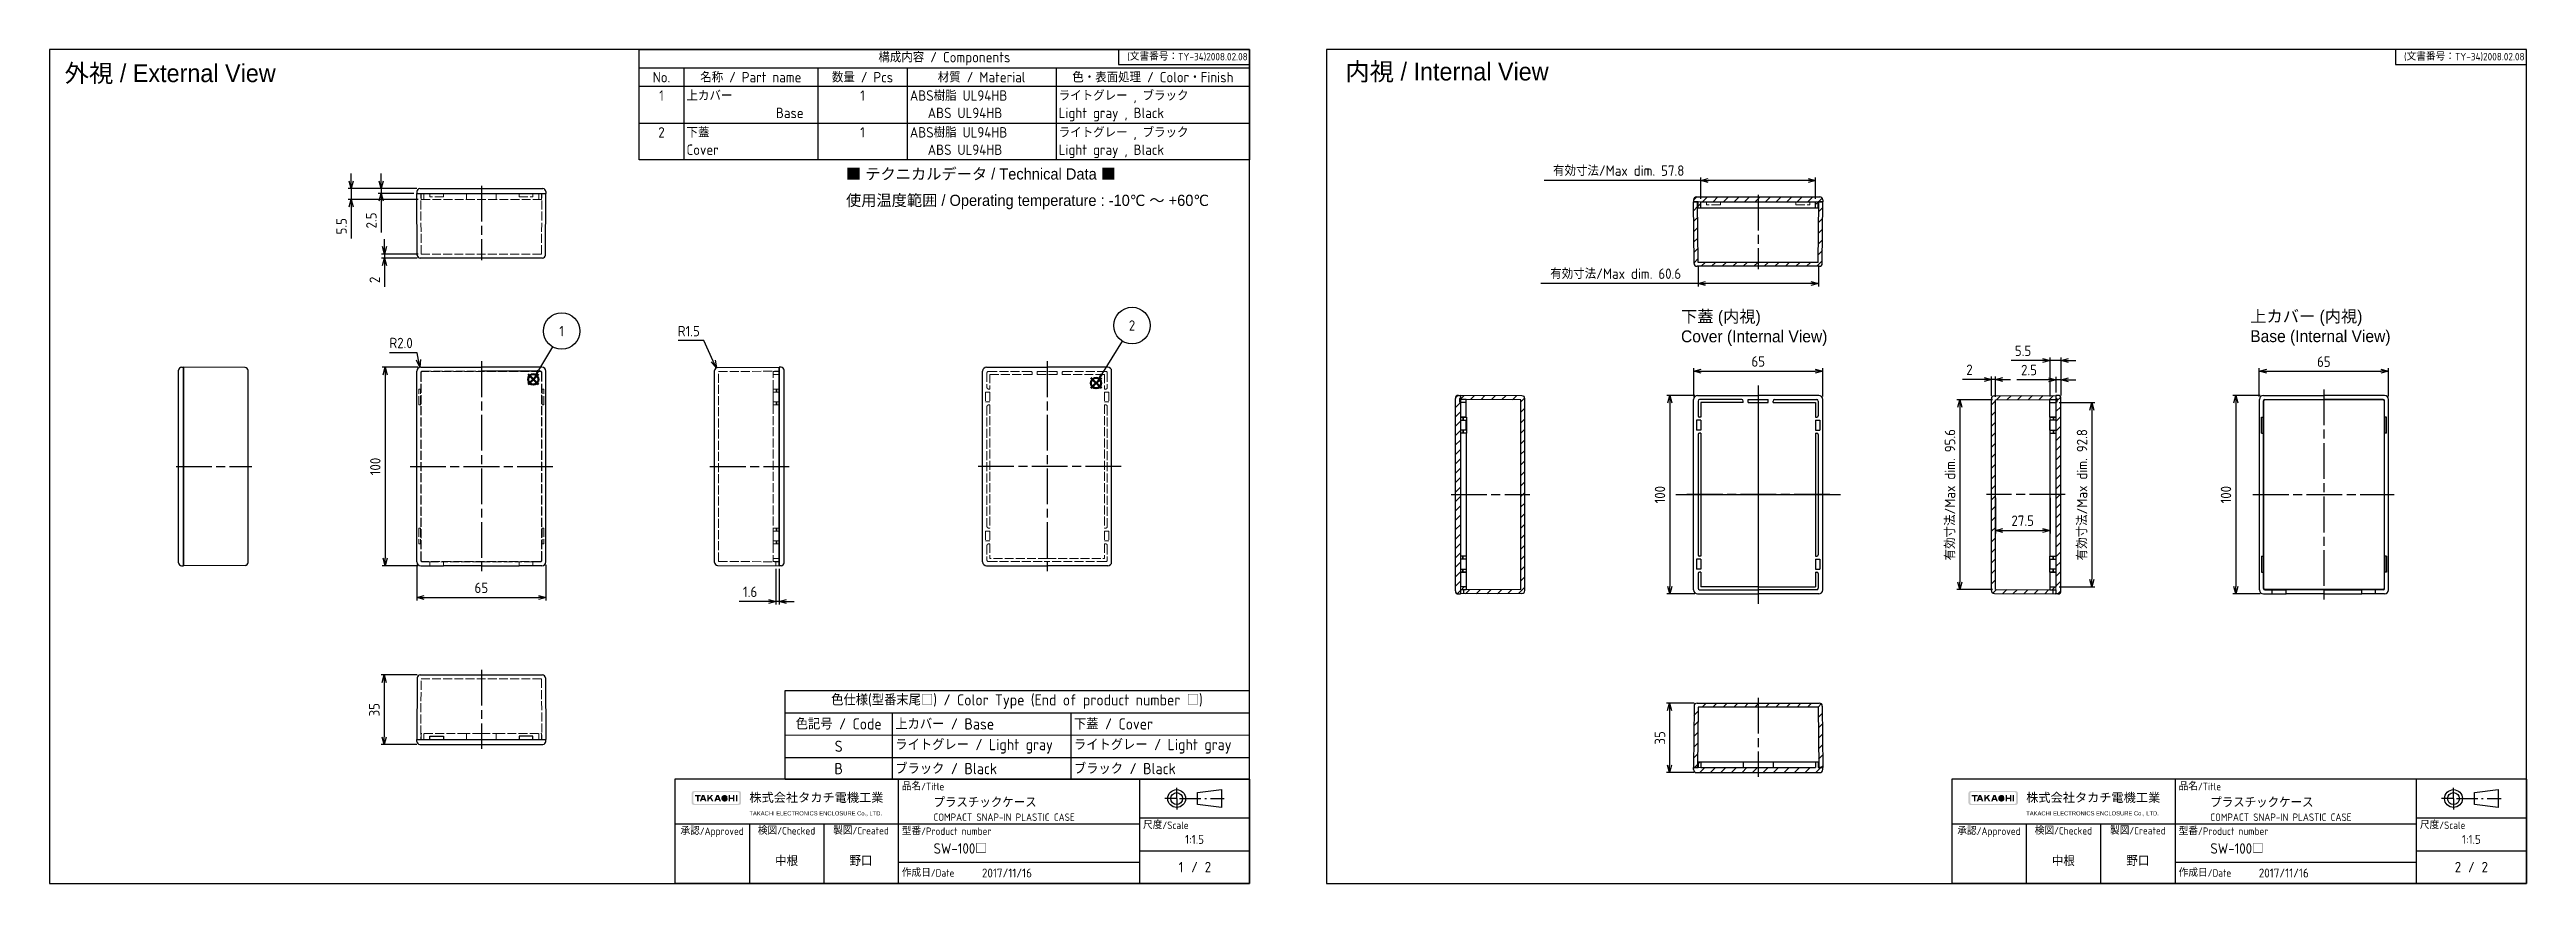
# Model space of a CAD drawing. Header units: millimetres. Extents: x 0 to 1248, y 0 to 420.
import ezdxf
from ezdxf.enums import TextEntityAlignment as Align

# ---------------------------------------------------------------- set-up
doc = ezdxf.new("R2010")
doc.units = ezdxf.units.MM
doc.header["$LTSCALE"] = 1.5
for name, pattern in [('AM_ISO02W050x2', [3.75, 3, -0.75]), ('AM_ISO08W050', [18, 12, -1.5, 3, -1.5]), ('gen7a', [6.875, 4.75, -0.875, 0.375, -0.875])]:
    doc.linetypes.add(name, pattern=pattern)
doc.layers.add('7A', color=4, linetype='gen7a')
doc.layers.add('RAHM2', color=1, linetype='Continuous')
doc.layers.add('AM_12', color=7, linetype='Continuous', lineweight=50, plot=False)
for name, color, linetype, lineweight in [('AM_5', 3, 'Continuous', 25), ('AM_7', 4, 'AM_ISO08W050', 25), ('AM_8', 1, 'Continuous', 25), ('Symbol (ISO)', 7, 'Continuous', 18), ('上ｶﾊﾞｰ', 7, 'Continuous', 25), ('上ｶﾊﾞｰ0', 7, 'AM_ISO02W050x2', 13), ('下蓋', 2, 'Continuous', 25), ('下蓋0', 2, 'AM_ISO02W050x2', 13), ('ﾎﾞﾃﾞｨｰ', 2, 'Continuous', 25)]:
    doc.layers.add(name, color=color, linetype=linetype, lineweight=lineweight)
doc.styles.add('ACISOTS', font='isocp.shx', dxfattribs={"height": 1, "bigfont": 'extfont.shx'})
doc.styles.add('Note Text (TK)', font='')
doc.styles.get("Standard").update_dxf_attribs({"font": 'ISOCP.SHX', "bigfont": 'EXTFONT.SHX'})
doc.styles.add('takachi1', font='', dxfattribs={"height": 2.5})
doc.styles.get('Note Text (TK)').set_extended_font_data('MS PGothic')
doc.styles.get('takachi1').set_extended_font_data('MS PGothic')
doc.dimstyles.new('AM_ISO$0', dxfattribs={"dimtxt": 3.5, "dimasz": 2.5, "dimexe": 1, "dimexo": 1, "dimgap": 1.5, "dimtad": 1, "dimdsep": 46, "dimtxsty": 'Standard', "dimblk": 'OPEN30', "dimcen": 0, "dimclrd": 3, "dimclre": 3, "dimclrt": 2, "dimadec": 0, "dimazin": 2, "dimtp": 0.1, "dimtm": 0.1, "dimtfac": 0.71, "dimtmove": 0, "dimatfit": 3, "dimldrblk": 'OPEN30', "dimfxl": 0, "dimlwd": -1, "dimlwe": -1, "dimarcsym": 0})
doc.dimstyles.new('AM_ISO$3', dxfattribs={"dimtxt": 3.5, "dimasz": 2.5, "dimexe": 1, "dimexo": 1, "dimgap": 1.5, "dimtad": 1, "dimtoh": 1, "dimdsep": 46, "dimtxsty": 'Standard', "dimblk": 'OPEN30', "dimcen": 0, "dimclrd": 3, "dimclre": 3, "dimclrt": 2, "dimadec": 0, "dimazin": 2, "dimtp": 0.1, "dimtm": 0.1, "dimtfac": 0.71, "dimtofl": 0, "dimtmove": 0, "dimatfit": 0, "dimldrblk": 'OPEN30', "dimfxl": 0, "dimlwd": -1, "dimlwe": -1, "dimarcsym": 0})
pattern_1 = [(45, (-55.5188, 446.9106), (-2.65165, 2.65165), [])]
pattern_2 = [(45, (-55.5188, 420.5706), (-2.65165, 2.65165), [])]
pattern_3 = [(45, (0, 0), (-2.65165, 2.65165), [])]

msp = doc.modelspace()

# ---------------------------------------------------------------- texts
at = {"char_height": 9, "attachment_point": 1, "style": 'takachi1'}
for s, width, insert in [('外視 / External View', 119.23339, (7.58, 412.594)), ('内視 / Internal View', 118.43831, (652.684, 413.427))]:
    msp.add_mtext_dynamic_manual_height_columns(s, width=width, gutter_width=12.5, heights=[0], dxfattribs=dict(at, insert=insert))
at = {"color": 2, "insert": (450.75, 415.369), "char_height": 5.25, "attachment_point": 5, "style": 'ACISOTS'}
msp.add_mtext('構成内容 / Components', dxfattribs=at)
at = {"color": 2, "char_height": 5.25, "style": 'ACISOTS'}
for s, insert, width, attachment_point in [('No.', (308.25, 408.713), 19.8, 2), ('1', (308.25, 399.45), 19.8, 2), ('上カバー                             Base', (320.85, 399.45), 64.8, 1), ('名称 / Part name', (353.25, 408.713), 64.8, 2), ('数量 / Pcs', (409.5, 408.713), 42.3, 2), ('1', (409.5, 399.45), 42.3, 2), ('ABS樹脂 UL94HB           ABS UL94HB', (433.35, 399.45), 72.3, 1), ('材質 / Material', (469.5, 408.713), 72.3, 2), ('ライトグレー , ブラック          Light gray , Black', (508.35, 399.45), 94.8, 1), ('色・表面処理 / Color・Finish', (555.75, 408.713), 94.8, 2), ('2', (308.25, 380.925), 19.8, 2), ('下蓋\u3000\u3000\u3000\u3000\u3000\u3000\u3000\u3000\u3000Cover', (320.85, 380.925), 64.8, 1), ('1', (409.5, 380.925), 42.3, 2), ('ABS樹脂 UL94HB           ABS UL94HB', (433.35, 380.925), 72.3, 1), ('ライトグレー , ブラック          Light gray , Black', (508.35, 380.925), 94.8, 1)]:
    msp.add_mtext(s, dxfattribs=dict(at, insert=insert, width=width, attachment_point=attachment_point))
at = {"char_height": 6, "width": 84.70839, "attachment_point": 1, "style": 'takachi1'}
for s, insert in [('下蓋 (内視)\\PCover (Internal View)', (821.811, 288.554)), ('上カバー (内視)\\PBase (Internal View)', (1108.517, 288.649))]:
    msp.add_mtext(s, dxfattribs=dict(at, insert=insert))
at = {"layer": 'AM_5', "color": 7, "insert": (257.985, 278.204), "char_height": 5.25, "attachment_point": 5, "style": 'ACISOTS'}
msp.add_mtext('1', dxfattribs=at)
at = {"layer": 'Symbol (ISO)', "color": 7, "insert": (401.168, 349.856), "char_height": 5.625, "width": 197.40821, "attachment_point": 4, "line_spacing_factor": 1.418182, "style": 'Note Text (TK)'}
msp.add_mtext('■ テクニカルデータ / Technical Data ■\\P使用温度範囲 / Operating temperature : -10℃ ～ +60℃', dxfattribs=at)

# ---------------------------------------------------------------- blocks, each defined once
blk = doc.blocks.new('TK-A3')
for p, q in [((359, 280), (359, 275)), ((359, 275), (403, 275))]:
    blk.add_line(p, q)
blk.add_lwpolyline([(0, 0), (403, 0), (403, 280), (0, 280)], close=True)
at = {"insert": (402.36, 276.11), "char_height": 2.5, "width": 43.0784, "attachment_point": 9}
blk.add_mtext('(文書番号：TY-34)2008.02.08', dxfattribs=at)
blk = doc.blocks.new('A$C0FAF06CF')
at = {"layer": 'AM_8'}
h = blk.add_hatch(color=1, dxfattribs=at)
edge = h.paths.add_edge_path()
edge.add_line((-8.01, -2.41), (8.01, -2.41))
edge.add_arc((8.01, -1.77), 0.638, 270, 360)
edge.add_line((8.65, -1.77), (8.65, 1.77))
edge.add_arc((8.01, 1.77), 0.638, 0, 90)
edge.add_line((8.01, 2.41), (-8.01, 2.41))
edge.add_arc((-8.01, 1.77), 0.638, 90, 180)
edge.add_line((-8.65, 1.77), (-8.65, -1.77))
edge.add_arc((-8.01, -1.77), 0.638, 180, 270)
edge = h.paths.add_edge_path(flags=16)
edge.add_line((-7.47, 2.09), (7.47, 2.09))
edge.add_arc((7.47, 1.55), 0.542, 0, 90, ccw=False)
edge.add_line((8.01, 1.55), (8.01, -1.55))
edge.add_arc((7.47, -1.55), 0.542, 270, 360, ccw=False)
edge.add_line((7.47, -2.09), (-7.47, -2.09))
edge.add_arc((-7.47, -1.55), 0.542, 180, 270, ccw=False)
edge.add_line((-8.01, -1.55), (-8.01, 1.55))
edge.add_arc((-7.47, 1.55), 0.542, 90, 180, ccw=False)
for points in [[(-5.45, 0.59), (-5.45, 1.04), (-7.53, 1.04), (-7.53, 0.59), (-6.76, 0.59), (-6.76, -1.22), (-6.23, -1.22), (-6.23, 0.59)], [(-3.15, 1.04), (-3.15, -1.22), (-2.67, -1.22), (-2.67, -0.62), (-2.19, -0.1), (-1.52, -1.22), (-0.96, -1.22), (-1.85, 0.27), (-1.14, 1.04), (-1.79, 1.04), (-2.67, 0.09), (-2.67, 1.04)], [(4.3, 1.04), (4.3, -1.22), (4.78, -1.22), (4.78, -0.32), (5.83, -0.32), (5.83, -1.22), (6.3, -1.22), (6.3, 1.04), (5.83, 1.04), (5.83, 0.13), (4.78, 0.13), (4.78, 1.04)], [(7.28, -1.22), (7.28, 1.04), (6.81, 1.04), (6.81, -1.22)]]:
    blk.add_hatch(color=1, dxfattribs=at).paths.add_polyline_path(points)
h = blk.add_hatch(color=1, dxfattribs=at)
h.paths.add_polyline_path([(-5.26, -1.22), (-5.08, -0.73), (-4.16, -0.73), (-3.98, -1.22), (-3.42, -1.22), (-4.25, 1.04), (-4.99, 1.04), (-5.82, -1.22)])
h.paths.add_polyline_path([(-4.33, -0.27), (-4.91, -0.27), (-4.62, 0.52)], flags=16)
h = blk.add_hatch(color=1, dxfattribs=at)
h.paths.add_polyline_path([(-0.2, -1.22), (-0.02, -0.73), (0.91, -0.73), (1.09, -1.22), (1.65, -1.22), (0.82, 1.04), (0.07, 1.04), (-0.76, -1.22)])
h.paths.add_polyline_path([(0.74, -0.27), (0.16, -0.27), (0.45, 0.52)], flags=16)
h = blk.add_hatch(color=1, dxfattribs=at)
edge = h.paths.add_edge_path()
edge.add_ellipse((2.88, -0.09), major_axis=(0, 0.727), ratio=0.867347, start_angle=304.65102, end_angle=609.41092)
edge.add_line((3.47, -0.35), (3.94, -0.55))
edge.add_arc((2.88, -0.09), 1.16, 38.55054, 336.58202, ccw=False)
edge.add_line((3.78, 0.63), (3.4, 0.32))
blk = doc.blocks.new('TK-仕様書(和英併記)NEW')
for p, q in [((0, 35), (-193, 35)), ((-193, 35), (-193, 0)), ((-118, 35), (-118, 0)), ((-37, 35), (-37, 0)), ((0, 35), (0, 0)), ((-17.5, 30.5), (-9.5, 31.5)), ((-17.5, 26.5), (-17.5, 30.5)), ((-9.5, 25.5), (-17.5, 26.5)), ((-9.5, 31.5), (-9.5, 25.5)), ((-193, 20), (-37, 20)), ((-168, 20), (-168, 0)), ((-143, 20), (-143, 0)), ((-37, 22), (0, 22)), ((-37, 11), (0, 11)), ((0, 0), (-193, 0)), ((-37, 7), (-118, 7))]:
    blk.add_line(p, q)
for radius in [3, 2]:
    blk.add_circle((-24.5, 28.5), radius)
at = {"layer": '7A'}
for p, q in [((-24.5, 28.5), (-28.5, 28.5)), ((-24.5, 28.5), (-24.5, 32.07)), ((-24.5, 28.5), (-24.5, 24.79)), ((-23.5, 28.5), (-8.5, 28.5))]:
    blk.add_line(p, q, dxfattribs=at)
at = {"xscale": 0.96, "yscale": 0.96, "zscale": 0.96}
blk.add_blockref('A$C0FAF06CF', (-179.07, 28.69), dxfattribs=at)
at = {"attachment_point": 4}
for s, insert, char_height, width in [('{\\fMS Gothic|b0|i0|c128|p49;株式会社タカチ電機工業}', (-167.99, 28.69), 3, 42.8816), ('{\\fArial|b0|i0|c128|p34;TAKACHI ELECTRONICS ENCLOSURE Co., LTD.}', (-167.99, 23.41), 1.4, 44.4483)]:
    blk.add_mtext(s, dxfattribs=dict(at, insert=insert, char_height=char_height, width=width))
for tag, height, p in [('品名', 3.5, (-106.16, 27.25)), ('TITLE', 2.5, (-106.16, 22.25)), ('型番', 3.5, (-106.14, 11.75))]:
    blk.add_attdef(tag, text='', height=height).set_placement(p, align=Align.MIDDLE_LEFT)
for tag, height, p in [('承認', 3.5, (-180.72, 7.73)), ('検図', 3.5, (-155.5, 7.73)), ('製図', 3.5, (-130.5, 7.73)), ('GEN-TITLE-SCA', 3, (-18.5, 14.79)), ('GEN-TITLE-DAT', 3, (-81.5, 3.5)), ('ページNO.', 3.5, (-23, 5.5)), ('総ページ数', 3.5, (-14, 5.5))]:
    blk.add_attdef(tag, text='', height=height).set_placement(p, align=Align.MIDDLE)
at = {"layer": 'RAHM2', "char_height": 2.5}
for s, insert, width, attachment_point in [('品名/Title', (-116.8, 33.8), 90, 1), ('承認/Approved', (-180.5, 18.8), 22.2154, 2), ('検図/Checked', (-155.5, 18.93), 19.8527, 2), ('製図/Created', (-130.5, 18.96), 19.4456, 2), ('型番/Product number', (-116.8, 18.8), 90, 1), ('尺度/Scale', (-35.8, 20.8), 20, 1), ('作成日/Date', (-116.8, 3.5), 17.8487, 4)]:
    blk.add_mtext(s, dxfattribs=dict(at, insert=insert, width=width, attachment_point=attachment_point))
at = {"layer": 'RAHM2', "color": 0, "insert": (-18.5, 5.5), "char_height": 3.5, "width": 4.4699, "attachment_point": 5}
blk.add_mtext('/', dxfattribs=at)
blk = doc.blocks.new('*S19')
at = {"layer": 'AM_12', "color": 4}
for p, q in [((110, 256.1), (115.2, 261.4)), ((110, 261.4), (115.2, 256.1))]:
    blk.add_line(p, q, dxfattribs=at)
blk.add_circle((112.6, 258.7), 2.62, dxfattribs=at)
blk = doc.blocks.new('*S21')
at = {"layer": 'AM_12', "color": 4}
for p, q in [((334.2, 253.9), (339.5, 259.1)), ((334.2, 259.1), (339.5, 253.9))]:
    blk.add_line(p, q, dxfattribs=at)
blk.add_circle((336.8, 256.5), 2.62, dxfattribs=at)
blk = doc.blocks.new('*S22')
at = {"layer": 'AM_5', "color": 3}
blk.add_line((350, 277.7), (339.6, 260.9), dxfattribs=at)
blk.add_circle((354.9, 285.5), 9.19, dxfattribs=at)
at = {"layer": 'AM_5', "color": 3, "linetype": 'Continuous'}
blk.add_trace([(339, 261.3), (340.2, 260.6), (336.8, 256.5)], dxfattribs=at)
at = {"layer": 'AM_5', "color": 7, "insert": (354.9, 285.5), "char_height": 5.25, "attachment_point": 5, "style": 'ACISOTS'}
blk.add_mtext('2', dxfattribs=at)
blk = doc.blocks.new('色記号')
at = {"color": 7}
for p, q in [((-156, 0), (-156, 29.82)), ((-156, 29.82), (0, 29.82)), ((-156, 22.32), (0, 22.32))]:
    blk.add_line(p, q, dxfattribs=at)
for p, q in [((0, 0), (0, 29.82)), ((-156, 0), (0, 0))]:
    blk.add_line(p, q)
at = {"color": 1}
for p, q in [((-120, 22.32), (-120, 0)), ((-60, 22.32), (-60, 0)), ((-156, 14.81), (0, 14.91)), ((-156, 7.31), (0, 7.31))]:
    blk.add_line(p, q, dxfattribs=at)
at = {"layer": 'ﾎﾞﾃﾞｨｰ'}
blk.add_line((0, 0), (0, 0), dxfattribs=at)
at = {"color": 2, "style": 'ACISOTS'}
for s, insert, char_height, width, attachment_point in [('色仕様(型番末尾□) / Color Type (End of product number □) ', (-78.13, 26.07), 3.752, 156.2605, 5), ('色記号 / Code ', (-138, 18.56), 3.75, 34.9855, 5), ('上カバー / Base ', (-119, 18.56), 3.75, 40.9936, 4), ('下蓋 / Cover ', (-59, 18.56), 3.75, 33.1563, 4), ('S', (-138, 11.06), 3.75, 2.3569, 5), ('ライトグレー / Light gray', (-119, 11.06), 3.75, 60, 4), ('ライトグレー / Light gray', (-59, 11.06), 3.75, 60, 4), ('B', (-138, 3.56), 3.75, 2.0116, 5), ('ブラック / Black', (-119, 3.56), 3.75, 63.5194, 4), ('ブラック / Black', (-59, 3.56), 3.75, 63.5194, 4)]:
    blk.add_mtext(s, dxfattribs=dict(at, insert=insert, char_height=char_height, width=width, attachment_point=attachment_point))
blk = doc.blocks.new('_Open30')
at = {"color": 0, "linetype": 'ByBlock', "lineweight": -2}
for p, q in [((-1, 0.27), (0, 0)), ((0, 0), (-1, -0.27)), ((0, 0), (-1, 0))]:
    blk.add_line(p, q, dxfattribs=at)
blk = doc.blocks.new('*D68')
at = {"layer": 'AM_5', "color": 3, "transparency": 16777216}
for p, q in [((185.5, 260), (167.5, 260)), ((169, 256.3), (169, 163.8)), ((185.5, 160), (167.5, 160))]:
    blk.add_line(p, q, dxfattribs=at)
at = {"layer": 'Defpoints', "color": 0, "transparency": 16777216}
for p in [(187, 260), (169, 160), (187, 160)]:
    blk.add_point(p, dxfattribs=at)
at = {"layer": 'AM_5', "color": 3, "transparency": 16777216, "xscale": 3.75, "yscale": 3.75, "zscale": 3.75}
for p, rotation in [((169, 260), 90), ((169, 160), 270)]:
    blk.add_blockref('_Open30', p, dxfattribs=dict(at, rotation=rotation))
at = {"layer": 'AM_5', "color": 2, "transparency": 16777216, "insert": (164.1, 210), "char_height": 5.25, "attachment_point": 5, "rotation": 90}
blk.add_mtext('100', dxfattribs=at)
blk = doc.blocks.new('*D69')
at = {"layer": 'AM_5', "color": 3, "transparency": 16777216}
for p, q in [((185, 160.5), (185, 142.5)), ((250, 160.5), (250, 142.5)), ((188.8, 144), (246.3, 144))]:
    blk.add_line(p, q, dxfattribs=at)
at = {"layer": 'Defpoints', "color": 0, "transparency": 16777216}
for p in [(185, 162), (250, 162), (250, 144)]:
    blk.add_point(p, dxfattribs=at)
at = {"layer": 'AM_5', "color": 3, "transparency": 16777216, "xscale": 3.75, "yscale": 3.75, "zscale": 3.75, "rotation": 180}
blk.add_blockref('_Open30', (185, 144), dxfattribs=at)
at = {"layer": 'AM_5', "color": 3, "transparency": 16777216, "xscale": 3.75, "yscale": 3.75, "zscale": 3.75}
blk.add_blockref('_Open30', (250, 144), dxfattribs=at)
at = {"layer": 'AM_5', "color": 2, "transparency": 16777216, "insert": (217.5, 148.9), "char_height": 5.25, "attachment_point": 5}
blk.add_mtext('65', dxfattribs=at)
blk = doc.blocks.new('*D70')
at = {"layer": 'AM_5', "color": 3, "transparency": 16777216}
for p, q in [((185.2, 105), (167, 105)), ((168.5, 101.3), (168.5, 73.8)), ((185, 70), (167, 70))]:
    blk.add_line(p, q, dxfattribs=at)
at = {"layer": 'Defpoints', "color": 0, "transparency": 16777216}
for p in [(186.7, 105), (168.5, 70), (186.5, 70)]:
    blk.add_point(p, dxfattribs=at)
at = {"layer": 'AM_5', "color": 3, "transparency": 16777216, "xscale": 3.75, "yscale": 3.75, "zscale": 3.75}
for p, rotation in [((168.5, 105), 90), ((168.5, 70), 270)]:
    blk.add_blockref('_Open30', p, dxfattribs=dict(at, rotation=rotation))
at = {"layer": 'AM_5', "color": 2, "transparency": 16777216, "insert": (163.6, 87.5), "char_height": 5.25, "attachment_point": 5, "rotation": 90}
blk.add_mtext('35', dxfattribs=at)
blk = doc.blocks.new('*D71')
at = {"layer": 'AM_5', "color": 3, "transparency": 16777216}
for p, q in [((365.9, 158.5), (365.9, 140.5)), ((367.5, 158.5), (367.5, 140.5)), ((362.2, 142), (347.3, 142)), ((367.5, 142), (365.9, 142)), ((371.3, 142), (375, 142))]:
    blk.add_line(p, q, dxfattribs=at)
at = {"layer": 'Defpoints', "color": 0, "transparency": 16777216}
for p in [(365.9, 160), (367.5, 160), (365.9, 142)]:
    blk.add_point(p, dxfattribs=at)
at = {"layer": 'AM_5', "color": 3, "transparency": 16777216, "xscale": 3.75, "yscale": 3.75, "zscale": 3.75}
blk.add_blockref('_Open30', (365.9, 142), dxfattribs=at)
at = {"layer": 'AM_5', "color": 3, "transparency": 16777216, "xscale": 3.75, "yscale": 3.75, "zscale": 3.75, "rotation": 180}
blk.add_blockref('_Open30', (367.5, 142), dxfattribs=at)
at = {"layer": 'AM_5', "color": 2, "transparency": 16777216, "insert": (352.9, 146.9), "char_height": 5.25, "attachment_point": 5}
blk.add_mtext('1.6', dxfattribs=at)
blk = doc.blocks.new('*D72')
at = {"layer": 'AM_5', "color": 3, "transparency": 16777216}
for p, q in [((185, 350), (165.5, 350)), ((167, 353.7), (167, 357.5)), ((167, 350), (167, 347.5)), ((183.5, 347.5), (165.5, 347.5)), ((167, 343.7), (167, 327.8))]:
    blk.add_line(p, q, dxfattribs=at)
at = {"layer": 'Defpoints', "color": 0, "transparency": 16777216}
for p in [(186.5, 350), (167, 347.5), (185, 347.5)]:
    blk.add_point(p, dxfattribs=at)
at = {"layer": 'AM_5', "color": 3, "transparency": 16777216, "xscale": 3.75, "yscale": 3.75, "zscale": 3.75}
for p, rotation in [((167, 350), 270), ((167, 347.5), 90)]:
    blk.add_blockref('_Open30', p, dxfattribs=dict(at, rotation=rotation))
at = {"layer": 'AM_5', "color": 2, "transparency": 16777216, "insert": (162.1, 333.9), "char_height": 5.25, "attachment_point": 5, "rotation": 90}
blk.add_mtext('2.5', dxfattribs=at)
blk = doc.blocks.new('*D73')
at = {"layer": 'AM_5', "color": 3, "transparency": 16777216}
for p, q in [((185, 350), (150.5, 350)), ((152, 353.7), (152, 357.5)), ((152, 350), (152, 344.5)), ((185.7, 344.5), (150.5, 344.5)), ((152, 340.7), (152, 324.9))]:
    blk.add_line(p, q, dxfattribs=at)
at = {"layer": 'Defpoints', "color": 0, "transparency": 16777216}
for p in [(186.5, 350), (152, 344.5), (187.2, 344.5)]:
    blk.add_point(p, dxfattribs=at)
at = {"layer": 'AM_5', "color": 3, "transparency": 16777216, "xscale": 3.75, "yscale": 3.75, "zscale": 3.75}
for p, rotation in [((152, 350), 270), ((152, 344.5), 90)]:
    blk.add_blockref('_Open30', p, dxfattribs=dict(at, rotation=rotation))
at = {"layer": 'AM_5', "color": 2, "transparency": 16777216, "insert": (147.1, 331), "char_height": 5.25, "attachment_point": 5, "rotation": 90}
blk.add_mtext('5.5', dxfattribs=at)
blk = doc.blocks.new('*D75')
at = {"layer": 'AM_5', "color": 3, "transparency": 16777216}
for p, q in [((168.7, 320.7), (168.7, 324.5)), ((185.7, 317), (167.2, 317)), ((185.2, 315), (167.2, 315)), ((168.7, 317), (168.7, 315)), ((168.7, 311.2), (168.7, 300.5))]:
    blk.add_line(p, q, dxfattribs=at)
at = {"layer": 'Defpoints', "color": 0, "transparency": 16777216}
for p in [(168.7, 315), (186.7, 315), (187.2, 317)]:
    blk.add_point(p, dxfattribs=at)
at = {"layer": 'AM_5', "color": 3, "transparency": 16777216, "xscale": 3.75, "yscale": 3.75, "zscale": 3.75}
for p, rotation in [((168.7, 317), 270), ((168.7, 315), 90)]:
    blk.add_blockref('_Open30', p, dxfattribs=dict(at, rotation=rotation))
at = {"layer": 'AM_5', "color": 2, "transparency": 16777216, "insert": (163.8, 304), "char_height": 5.25, "attachment_point": 5, "rotation": 90}
blk.add_mtext('2', dxfattribs=at)
blk = doc.blocks.new('*D76')
at = {"layer": 'AM_5', "color": 3, "transparency": 16777216}
for p, q in [((828.2, 245.3), (828.2, 259.5)), ((831.9, 258), (889.4, 258)), ((893.2, 245.3), (893.2, 259.5))]:
    blk.add_line(p, q, dxfattribs=at)
at = {"layer": 'Defpoints', "color": 0, "transparency": 16777216}
for p in [(893.2, 258), (828.2, 243.8), (893.2, 243.8)]:
    blk.add_point(p, dxfattribs=at)
at = {"layer": 'AM_5', "color": 3, "transparency": 16777216, "xscale": 3.75, "yscale": 3.75, "zscale": 3.75, "rotation": 180}
blk.add_blockref('_Open30', (828.2, 258), dxfattribs=at)
at = {"layer": 'AM_5', "color": 3, "transparency": 16777216, "xscale": 3.75, "yscale": 3.75, "zscale": 3.75}
blk.add_blockref('_Open30', (893.2, 258), dxfattribs=at)
at = {"layer": 'AM_5', "color": 2, "transparency": 16777216, "insert": (860.7, 262.9), "char_height": 5.25, "attachment_point": 5}
blk.add_mtext('65', dxfattribs=at)
blk = doc.blocks.new('*D77')
at = {"layer": 'AM_5', "color": 3, "transparency": 16777216}
for p, q in [((828.7, 245.8), (814.6, 245.8)), ((816.1, 242.1), (816.1, 149.6)), ((828.7, 145.8), (814.6, 145.8))]:
    blk.add_line(p, q, dxfattribs=at)
at = {"layer": 'Defpoints', "color": 0, "transparency": 16777216}
for p in [(830.2, 245.8), (816.1, 145.8), (830.2, 145.8)]:
    blk.add_point(p, dxfattribs=at)
at = {"layer": 'AM_5', "color": 3, "transparency": 16777216, "xscale": 3.75, "yscale": 3.75, "zscale": 3.75}
for p, rotation in [((816.1, 245.8), 90), ((816.1, 145.8), 270)]:
    blk.add_blockref('_Open30', p, dxfattribs=dict(at, rotation=rotation))
at = {"layer": 'AM_5', "color": 2, "transparency": 16777216, "insert": (811.2, 195.8), "char_height": 5.25, "attachment_point": 5, "rotation": 90}
blk.add_mtext('100', dxfattribs=at)
blk = doc.blocks.new('*D78')
at = {"layer": 'AM_5', "color": 3, "transparency": 16777216}
for p, q in [((828.4, 90.8), (814.5, 90.8)), ((816, 87.1), (816, 59.6)), ((828.2, 55.8), (814.5, 55.8))]:
    blk.add_line(p, q, dxfattribs=at)
at = {"layer": 'Defpoints', "color": 0, "transparency": 16777216}
for p in [(829.9, 90.8), (816, 55.8), (829.7, 55.8)]:
    blk.add_point(p, dxfattribs=at)
at = {"layer": 'AM_5', "color": 3, "transparency": 16777216, "xscale": 3.75, "yscale": 3.75, "zscale": 3.75}
for p, rotation in [((816, 90.8), 90), ((816, 55.8), 270)]:
    blk.add_blockref('_Open30', p, dxfattribs=dict(at, rotation=rotation))
at = {"layer": 'AM_5', "color": 2, "transparency": 16777216, "insert": (811.2, 73.3), "char_height": 5.25, "attachment_point": 5, "rotation": 90}
blk.add_mtext('35', dxfattribs=at)
blk = doc.blocks.new('*D79')
at = {"layer": 'AM_5', "color": 3, "transparency": 16777216}
for p, q in [((1113.1, 245.3), (1113.1, 259.5)), ((1116.9, 258), (1174.4, 258)), ((1178.1, 245.3), (1178.1, 259.5))]:
    blk.add_line(p, q, dxfattribs=at)
at = {"layer": 'Defpoints', "color": 0, "transparency": 16777216}
for p in [(1178.1, 258), (1113.1, 243.8), (1178.1, 243.8)]:
    blk.add_point(p, dxfattribs=at)
at = {"layer": 'AM_5', "color": 3, "transparency": 16777216, "xscale": 3.75, "yscale": 3.75, "zscale": 3.75, "rotation": 180}
blk.add_blockref('_Open30', (1113.1, 258), dxfattribs=at)
at = {"layer": 'AM_5', "color": 3, "transparency": 16777216, "xscale": 3.75, "yscale": 3.75, "zscale": 3.75}
blk.add_blockref('_Open30', (1178.1, 258), dxfattribs=at)
at = {"layer": 'AM_5', "color": 2, "transparency": 16777216, "insert": (1145.6, 262.8), "char_height": 5.25, "attachment_point": 5}
blk.add_mtext('65', dxfattribs=at)
blk = doc.blocks.new('*D80')
at = {"layer": 'AM_5', "color": 3, "transparency": 16777216}
for p, q in [((1113.6, 245.8), (1099.7, 245.8)), ((1101.2, 242.1), (1101.2, 149.6)), ((1113.6, 145.8), (1099.7, 145.8))]:
    blk.add_line(p, q, dxfattribs=at)
at = {"layer": 'Defpoints', "color": 0, "transparency": 16777216}
for p in [(1115.1, 245.8), (1101.2, 145.8), (1115.1, 145.8)]:
    blk.add_point(p, dxfattribs=at)
at = {"layer": 'AM_5', "color": 3, "transparency": 16777216, "xscale": 3.75, "yscale": 3.75, "zscale": 3.75}
for p, rotation in [((1101.2, 245.8), 90), ((1101.2, 145.8), 270)]:
    blk.add_blockref('_Open30', p, dxfattribs=dict(at, rotation=rotation))
at = {"layer": 'AM_5', "color": 2, "transparency": 16777216, "insert": (1096.3, 195.8), "char_height": 5.25, "attachment_point": 5, "rotation": 90}
blk.add_mtext('100', dxfattribs=at)
blk = doc.blocks.new('*D81')
at = {"layer": 'AM_5', "color": 3, "transparency": 16777216}
for p, q in [((1006.9, 253.7), (991, 253.7)), ((1010.7, 247.3), (1010.7, 255.2)), ((1013.2, 253.7), (1010.7, 253.7)), ((1013.2, 245.8), (1013.2, 255.2)), ((1016.9, 253.7), (1020.7, 253.7))]:
    blk.add_line(p, q, dxfattribs=at)
at = {"layer": 'Defpoints', "color": 0, "transparency": 16777216}
for p in [(1010.7, 253.7), (1010.7, 245.8), (1013.2, 244.3)]:
    blk.add_point(p, dxfattribs=at)
at = {"layer": 'AM_5', "color": 3, "transparency": 16777216, "xscale": 3.75, "yscale": 3.75, "zscale": 3.75}
blk.add_blockref('_Open30', (1010.7, 253.7), dxfattribs=at)
at = {"layer": 'AM_5', "color": 3, "transparency": 16777216, "xscale": 3.75, "yscale": 3.75, "zscale": 3.75, "rotation": 180}
blk.add_blockref('_Open30', (1013.2, 253.7), dxfattribs=at)
at = {"layer": 'AM_5', "color": 2, "transparency": 16777216, "insert": (997.1, 258.6), "char_height": 5.25, "attachment_point": 5}
blk.add_mtext('2.5', dxfattribs=at)
blk = doc.blocks.new('*D82')
at = {"layer": 'AM_5', "color": 3, "transparency": 16777216}
for p, q in [((1003.9, 263.4), (988.1, 263.4)), ((1007.7, 245.2), (1007.7, 264.9)), ((1013.2, 263.4), (1007.7, 263.4)), ((1013.2, 245.8), (1013.2, 264.9)), ((1016.9, 263.4), (1020.7, 263.4))]:
    blk.add_line(p, q, dxfattribs=at)
at = {"layer": 'Defpoints', "color": 0, "transparency": 16777216}
for p in [(1007.7, 263.4), (1007.7, 243.7), (1013.2, 244.3)]:
    blk.add_point(p, dxfattribs=at)
at = {"layer": 'AM_5', "color": 3, "transparency": 16777216, "xscale": 3.75, "yscale": 3.75, "zscale": 3.75}
blk.add_blockref('_Open30', (1007.7, 263.4), dxfattribs=at)
at = {"layer": 'AM_5', "color": 3, "transparency": 16777216, "xscale": 3.75, "yscale": 3.75, "zscale": 3.75, "rotation": 180}
blk.add_blockref('_Open30', (1013.2, 263.4), dxfattribs=at)
at = {"layer": 'AM_5', "color": 2, "transparency": 16777216, "insert": (994.1, 268.3), "char_height": 5.25, "attachment_point": 5}
blk.add_mtext('5.5', dxfattribs=at)
blk = doc.blocks.new('*D83')
at = {"layer": 'AM_5', "color": 3, "transparency": 16777216}
for p, q in [((974.4, 253.8), (963.6, 253.8)), ((978.2, 245.6), (978.2, 255.3)), ((980.2, 253.8), (978.2, 253.8)), ((980.2, 245.1), (980.2, 255.3)), ((983.9, 253.8), (987.7, 253.8))]:
    blk.add_line(p, q, dxfattribs=at)
at = {"layer": 'Defpoints', "color": 0, "transparency": 16777216}
for p in [(978.2, 253.8), (978.2, 244.1), (980.2, 243.6)]:
    blk.add_point(p, dxfattribs=at)
at = {"layer": 'AM_5', "color": 3, "transparency": 16777216, "xscale": 3.75, "yscale": 3.75, "zscale": 3.75}
blk.add_blockref('_Open30', (978.2, 253.8), dxfattribs=at)
at = {"layer": 'AM_5', "color": 3, "transparency": 16777216, "xscale": 3.75, "yscale": 3.75, "zscale": 3.75, "rotation": 180}
blk.add_blockref('_Open30', (980.2, 253.8), dxfattribs=at)
at = {"layer": 'AM_5', "color": 2, "transparency": 16777216, "insert": (967.1, 258.7), "char_height": 5.25, "attachment_point": 5}
blk.add_mtext('2', dxfattribs=at)
blk = doc.blocks.new('*D85')
at = {"layer": 'AM_5', "color": 3, "transparency": 16777216}
for p, q in [((978.7, 243.6), (960.7, 243.6)), ((962.2, 239.9), (962.2, 151.8)), ((978.7, 148), (960.7, 148))]:
    blk.add_line(p, q, dxfattribs=at)
at = {"layer": 'Defpoints', "color": 0, "transparency": 16777216}
for p in [(980.2, 243.6), (962.2, 148), (980.2, 148)]:
    blk.add_point(p, dxfattribs=at)
at = {"layer": 'AM_5', "color": 3, "transparency": 16777216, "xscale": 3.75, "yscale": 3.75, "zscale": 3.75}
for p, rotation in [((962.2, 243.6), 90), ((962.2, 148), 270)]:
    blk.add_blockref('_Open30', p, dxfattribs=dict(at, rotation=rotation))
at = {"layer": 'AM_5', "color": 2, "transparency": 16777216, "insert": (957.3, 195.8), "char_height": 5.25, "attachment_point": 5, "rotation": 90}
blk.add_mtext('有効寸法/Max dim. 95.6', dxfattribs=at)
blk = doc.blocks.new('*D86')
at = {"layer": 'AM_5', "color": 3, "transparency": 16777216}
for p, q in [((831.8, 354.1), (752.9, 354.1)), ((831.8, 344.8), (831.8, 355.6)), ((885.8, 354.1), (835.5, 354.1)), ((889.6, 344.8), (889.6, 355.6))]:
    blk.add_line(p, q, dxfattribs=at)
at = {"layer": 'Defpoints', "color": 0, "transparency": 16777216}
for p in [(889.6, 354.1), (831.8, 343.3), (889.6, 343.3)]:
    blk.add_point(p, dxfattribs=at)
at = {"layer": 'AM_5', "color": 3, "transparency": 16777216, "xscale": 3.75, "yscale": 3.75, "zscale": 3.75, "rotation": 180}
blk.add_blockref('_Open30', (831.8, 354.1), dxfattribs=at)
at = {"layer": 'AM_5', "color": 3, "transparency": 16777216, "xscale": 3.75, "yscale": 3.75, "zscale": 3.75}
blk.add_blockref('_Open30', (889.6, 354.1), dxfattribs=at)
at = {"layer": 'AM_5', "color": 2, "transparency": 16777216, "insert": (790.4, 359), "char_height": 5.25, "attachment_point": 5}
blk.add_mtext('有効寸法/Max dim. 57.8', dxfattribs=at)
blk = doc.blocks.new('*D87')
at = {"layer": 'AM_5', "color": 3, "transparency": 16777216}
for p, q in [((830.4, 302.2), (751.2, 302.2)), ((830.4, 311.3), (830.4, 300.7)), ((887.2, 302.2), (834.1, 302.2)), ((891, 311.3), (891, 300.7))]:
    blk.add_line(p, q, dxfattribs=at)
at = {"layer": 'Defpoints', "color": 0, "transparency": 16777216}
for p in [(830.4, 312.8), (891, 312.8), (891, 302.2)]:
    blk.add_point(p, dxfattribs=at)
at = {"layer": 'AM_5', "color": 3, "transparency": 16777216, "xscale": 3.75, "yscale": 3.75, "zscale": 3.75, "rotation": 180}
blk.add_blockref('_Open30', (830.4, 302.2), dxfattribs=at)
at = {"layer": 'AM_5', "color": 3, "transparency": 16777216, "xscale": 3.75, "yscale": 3.75, "zscale": 3.75}
blk.add_blockref('_Open30', (891, 302.2), dxfattribs=at)
at = {"layer": 'AM_5', "color": 2, "transparency": 16777216, "insert": (788.9, 307.1), "char_height": 5.25, "attachment_point": 5}
blk.add_mtext('有効寸法/Max dim. 60.6', dxfattribs=at)
blk = doc.blocks.new('*D89')
at = {"layer": 'AM_5', "color": 3, "transparency": 16777216}
for p, q in [((1012.2, 242.2), (1030.2, 242.2)), ((1028.7, 238.5), (1028.7, 153.2)), ((1012.2, 149.4), (1030.2, 149.4))]:
    blk.add_line(p, q, dxfattribs=at)
at = {"layer": 'Defpoints', "color": 0, "transparency": 16777216}
for p in [(1010.7, 242.2), (1010.7, 149.4), (1028.7, 149.4)]:
    blk.add_point(p, dxfattribs=at)
at = {"layer": 'AM_5', "color": 3, "transparency": 16777216, "xscale": 3.75, "yscale": 3.75, "zscale": 3.75}
for p, rotation in [((1028.7, 242.2), 90), ((1028.7, 149.4), 270)]:
    blk.add_blockref('_Open30', p, dxfattribs=dict(at, rotation=rotation))
at = {"layer": 'AM_5', "color": 2, "transparency": 16777216, "insert": (1023.8, 195.8), "char_height": 5.25, "attachment_point": 5, "rotation": 90}
blk.add_mtext('有効寸法/Max dim. 92.8', dxfattribs=at)
blk = doc.blocks.new('*D90')
at = {"layer": 'AM_5', "color": 3, "transparency": 16777216}
for p, q in [((185.1, 267.3), (171.3, 267.3)), ((185.9, 263.6), (185.1, 267.3))]:
    blk.add_line(p, q, dxfattribs=at)
at = {"layer": 'Defpoints', "color": 0, "transparency": 16777216}
for p in [(186.6, 260), (187.4, 256)]:
    blk.add_point(p, dxfattribs=at)
at = {"layer": 'AM_5', "color": 3, "transparency": 16777216, "xscale": 3.75, "yscale": 3.75, "zscale": 3.75, "rotation": 281.3042317273469}
blk.add_blockref('_Open30', (186.6, 260), dxfattribs=at)
at = {"layer": 'AM_5', "color": 2, "transparency": 16777216, "insert": (177.1, 272.2), "char_height": 5.25, "attachment_point": 5}
blk.add_mtext('R2.0', dxfattribs=at)
blk = doc.blocks.new('*D91')
at = {"layer": 'AM_5', "color": 3, "transparency": 16777216}
for p, q in [((329.6, 273.4), (316.7, 273.4)), ((334.3, 263.1), (329.6, 273.4))]:
    blk.add_line(p, q, dxfattribs=at)
at = {"layer": 'Defpoints', "color": 0, "transparency": 16777216}
for p in [(335.9, 259.7), (337.1, 256.9)]:
    blk.add_point(p, dxfattribs=at)
at = {"layer": 'AM_5', "color": 3, "transparency": 16777216, "xscale": 3.75, "yscale": 3.75, "zscale": 3.75, "rotation": 294.5241649168228}
blk.add_blockref('_Open30', (335.9, 259.7), dxfattribs=at)
at = {"layer": 'AM_5', "color": 2, "transparency": 16777216, "insert": (322, 278.2), "char_height": 5.25, "attachment_point": 5}
blk.add_mtext('R1.5', dxfattribs=at)
blk = doc.blocks.new('*D92')
at = {"layer": 'AM_5', "color": 3, "transparency": 16777216}
for p, q in [((980.2, 194.3), (980.2, 176.3)), ((1007.7, 194.3), (1007.7, 176.3)), ((983.9, 177.8), (1003.9, 177.8))]:
    blk.add_line(p, q, dxfattribs=at)
at = {"layer": 'Defpoints', "color": 0, "transparency": 16777216}
for p in [(980.2, 195.8), (1007.7, 195.8), (1007.7, 177.8)]:
    blk.add_point(p, dxfattribs=at)
at = {"layer": 'AM_5', "color": 3, "transparency": 16777216, "xscale": 3.75, "yscale": 3.75, "zscale": 3.75, "rotation": 180}
blk.add_blockref('_Open30', (980.2, 177.8), dxfattribs=at)
at = {"layer": 'AM_5', "color": 3, "transparency": 16777216, "xscale": 3.75, "yscale": 3.75, "zscale": 3.75}
blk.add_blockref('_Open30', (1007.7, 177.8), dxfattribs=at)
at = {"layer": 'AM_5', "color": 2, "transparency": 16777216, "insert": (993.9, 182.7), "char_height": 5.25, "attachment_point": 5}
blk.add_mtext('27.5', dxfattribs=at)

# ---------------------------------------------------------------- dimensions: what is measured, and where the dimension line sits
at = {"layer": 'AM_5'}
for base, p1, p2, text, picture, middle in [((889.555, 354.108), (831.755, 343.318), (889.555, 343.318), '有効寸法/Max dim. <>', '*D86', (790.448, 354.108)), ((890.958, 302.191), (830.351, 312.818), (890.958, 312.818), '有効寸法/Max dim. 60.6', '*D87', (788.915, 302.191))]:
    dim = msp.add_linear_dim(base=base, p1=p1, p2=p2, text=text, dimstyle='AM_ISO$0', override={"dimscale": 1.5}, dxfattribs=at)
    dim.commit()
    dim.dimension.update_dxf_attribs({"geometry": picture, "text_midpoint": middle, "dimtype": 160})
for base, p1, p2, angle, override, picture, middle in [((152.002, 344.499), (186.502, 349.999), (187.202, 344.499), 90, {"dimscale": 1.5}, '*D73', (147.127, 330.965)), ((167.002, 347.499), (186.502, 349.999), (185.002, 347.499), 90, {"dimscale": 1.5}, '*D72', (162.127, 333.898)), ((168.702, 314.999), (187.199, 316.999), (186.702, 314.999), 90, {"dimscale": 1.5, "dimpost": ''}, '*D75', (163.827, 303.974)), ((169.002, 160), (187.002, 260), (187.002, 160), 90, {"dimscale": 1.5, "dimpost": ''}, '*D68', (164.127, 210)), ((1007.654, 177.819), (980.154, 195.819), (1007.654, 195.819), 0, {"dimscale": 1.5, "dimpost": ''}, '*D92', (993.904, 182.695)), ((168.502, 70.001), (186.702, 105.001), (186.502, 70.001), 90, {"dimscale": 1.5}, '*D70', (163.627, 87.501))]:
    dim = msp.add_linear_dim(base=base, p1=p1, p2=p2, angle=angle, dimstyle='AM_ISO$0', override=override, dxfattribs=at)
    dim.commit()
    dim.dimension.update_dxf_attribs({"geometry": picture, "text_midpoint": middle})
for p1, p2, text, picture, middle in [((187.394, 256.039), (186.61, 259.961), 'R2.0', '*D90', (177.113, 267.316)), ((337.124, 256.935), (335.879, 259.665), 'R1.5', '*D91', (322.022, 273.36))]:
    dim = msp.add_diameter_dim_2p(p1=p1, p2=p2, text=text, dimstyle='AM_ISO$3', override={"dimscale": 1.5, "dimpost": ''}, dxfattribs=at)
    dim.commit()
    dim.dimension.update_dxf_attribs({"geometry": picture, "text_midpoint": middle, "dimtype": 163})
for base, p1, p2, picture, middle in [((893.155, 258.019), (828.155, 243.819), (893.155, 243.819), '*D76', (860.655, 258.019)), ((978.154, 253.78), (980.154, 243.623), (978.154, 244.119), '*D83', (967.13, 253.78)), ((1007.654, 263.431), (1013.154, 244.319), (1007.654, 243.719), '*D82', (994.121, 263.431)), ((1010.654, 253.721), (1013.154, 244.319), (1010.654, 245.819), '*D81', (997.054, 253.721)), ((1178.149, 257.966), (1113.149, 243.819), (1178.149, 243.819), '*D79', (1145.649, 257.966))]:
    dim = msp.add_linear_dim(base=base, p1=p1, p2=p2, dimstyle='AM_ISO$0', override={"dimscale": 1.5}, dxfattribs=at)
    dim.commit()
    dim.dimension.update_dxf_attribs({"geometry": picture, "text_midpoint": middle, "dimtype": 160})
for base, p1, p2, picture, middle in [((816.08, 145.819), (830.155, 245.819), (830.155, 145.819), '*D77', (816.08, 195.819)), ((1101.15, 145.819), (1115.149, 245.819), (1115.149, 145.819), '*D80', (1101.15, 195.819)), ((816.027, 55.82), (829.855, 90.82), (829.655, 55.82), '*D78', (816.027, 73.32))]:
    dim = msp.add_linear_dim(base=base, p1=p1, p2=p2, angle=90, dimstyle='AM_ISO$0', override={"dimscale": 1.5}, dxfattribs=at)
    dim.commit()
    dim.dimension.update_dxf_attribs({"geometry": picture, "text_midpoint": middle, "dimtype": 160})
for base, p1, p2, text, picture, middle in [((962.154, 148.016), (980.154, 243.623), (980.154, 148.016), '有効寸法/Max dim. 95.6', '*D85', (957.279, 195.819)), ((1028.654, 149.419), (1010.654, 242.219), (1010.654, 149.419), '有効寸法/Max dim. <>', '*D89', (1023.777, 195.819))]:
    dim = msp.add_linear_dim(base=base, p1=p1, p2=p2, angle=90, text=text, dimstyle='AM_ISO$0', override={"dimscale": 1.5, "dimpost": ''}, dxfattribs=at)
    dim.commit()
    dim.dimension.update_dxf_attribs({"geometry": picture, "text_midpoint": middle})
for base, p1, p2, picture, middle in [((250.002, 144), (185.002, 162), (250.002, 162), '*D69', (217.502, 148.875)), ((365.902, 142), (367.502, 160), (365.902, 160.01), '*D71', (352.872, 146.875))]:
    dim = msp.add_linear_dim(base=base, p1=p1, p2=p2, dimstyle='AM_ISO$0', override={"dimscale": 1.5}, dxfattribs=at)
    dim.commit()
    dim.dimension.update_dxf_attribs({"geometry": picture, "text_midpoint": middle})

# ---------------------------------------------------------------- hatches: boundary and pattern name
at = {"layer": 'AM_8'}
h = msp.add_hatch(dxfattribs=at)
h.set_pattern_fill('_U', color=256, scale=3.75, angle=45, style=0, pattern_type=0)
h.set_pattern_definition(pattern_1)
edge = h.paths.add_edge_path()
edge.add_line((828.155, 344.318), (828.155, 343.318))
edge.add_line((828.155, 343.318), (830.355, 343.318))
edge.add_line((830.355, 343.318), (830.355, 340.318))
edge.add_line((830.355, 340.318), (831.755, 340.318))
edge.add_line((831.755, 340.318), (831.755, 343.318))
edge.add_line((831.755, 343.318), (889.555, 343.318))
edge.add_line((889.555, 343.318), (889.555, 340.318))
edge.add_line((889.555, 340.318), (890.955, 340.318))
edge.add_line((890.955, 340.318), (890.955, 343.318))
edge.add_line((890.955, 343.318), (893.155, 343.318))
edge.add_line((893.155, 343.318), (893.155, 344.318))
edge.add_arc((891.655, 344.318), 1.5, 0, 90)
edge.add_line((891.655, 345.818), (829.655, 345.818))
edge.add_arc((829.655, 344.318), 1.5, 90, 180)
h = msp.add_hatch(dxfattribs=at)
h.set_pattern_fill('_U', color=256, scale=3.75, angle=45, style=0, pattern_type=0)
h.set_pattern_definition(pattern_1)
edge = h.paths.add_edge_path()
edge.add_line((892.955, 312.309), (893.155, 343.318))
edge.add_line((893.155, 343.318), (891.155, 343.318))
edge.add_line((891.155, 343.318), (890.958, 312.818))
edge.add_line((890.958, 312.818), (830.351, 312.818))
edge.add_line((830.351, 312.818), (830.155, 343.318))
edge.add_line((830.155, 343.318), (828.155, 343.318))
edge.add_line((828.155, 343.318), (828.355, 312.309))
edge.add_arc((829.855, 312.318), 1.5, 180.369645, 270)
edge.add_line((829.855, 310.818), (891.455, 310.818))
edge.add_arc((891.455, 312.318), 1.5, 270, 359.630355)
h = msp.add_hatch(dxfattribs=at)
h.set_pattern_fill('_U', color=256, scale=3.35, angle=45, style=0, pattern_type=0)
h.set_pattern_definition([(45, (-93.0488, 428.7406), (-2.368808, 2.368808), [])])
edge = h.paths.add_edge_path()
edge.add_line((710.155, 242.319), (710.155, 244.219))
edge.add_line((710.155, 244.219), (710.655, 244.219))
edge.add_line((710.655, 244.219), (710.655, 245.819))
edge.add_line((710.655, 245.819), (709.655, 245.819))
edge.add_arc((709.655, 244.319), 1.5, 90, 180)
edge.add_line((708.155, 244.319), (708.155, 147.319))
edge.add_arc((709.655, 147.319), 1.5, 180, 270)
edge.add_line((709.655, 145.819), (710.655, 145.819))
edge.add_line((710.655, 145.819), (710.655, 147.919))
edge.add_line((710.655, 147.919), (713.655, 147.919))
edge.add_line((713.655, 147.919), (713.655, 149.419))
edge.add_line((713.655, 149.419), (710.655, 149.419))
edge.add_line((710.655, 149.419), (710.655, 242.319))
edge.add_line((710.655, 242.319), (710.155, 242.319))
h = msp.add_hatch(dxfattribs=at)
h.set_pattern_fill('_U', color=256, scale=3.75, angle=45, style=0, pattern_type=0)
h.set_pattern_definition(pattern_3)
edge = h.paths.add_edge_path()
edge.add_line((741.665, 245.619), (710.655, 245.819))
edge.add_line((710.655, 245.819), (710.655, 244.219))
edge.add_line((710.655, 244.219), (710.655, 243.819))
edge.add_line((710.655, 243.819), (741.155, 243.623))
edge.add_line((741.155, 243.623), (741.155, 148.016))
edge.add_line((741.155, 148.016), (710.655, 147.819))
edge.add_line((710.655, 147.819), (710.655, 145.819))
edge.add_line((710.655, 145.819), (741.665, 146.02))
edge.add_arc((741.655, 147.519), 1.5, 270.369645, 360)
edge.add_line((743.155, 147.519), (743.155, 244.119))
edge.add_arc((741.655, 244.119), 1.5, 0, 89.630355)
h = msp.add_hatch(dxfattribs=at)
h.set_pattern_fill('_U', color=256, scale=3.75, angle=45, style=0, pattern_type=0)
h.set_pattern_definition(pattern_3)
edge = h.paths.add_edge_path()
edge.add_arc((979.654, 147.519), 1.5, 180, 269.630355, ccw=False)
edge.add_line((978.154, 147.519), (978.154, 244.119))
edge.add_arc((979.654, 244.119), 1.5, 90.369645, 180, ccw=False)
edge.add_line((979.645, 245.619), (1010.654, 245.819))
edge.add_line((1010.654, 245.819), (1010.654, 243.819))
edge.add_line((1010.654, 243.819), (980.154, 243.623))
edge.add_line((980.154, 243.623), (980.154, 148.016))
edge.add_line((980.154, 148.016), (1010.654, 147.819))
edge.add_line((1010.654, 147.819), (1010.654, 145.819))
edge.add_line((1010.654, 145.819), (979.645, 146.02))
h = msp.add_hatch(dxfattribs=at)
h.set_pattern_fill('_U', color=256, scale=3.45, angle=45, style=0, pattern_type=0)
h.set_pattern_definition([(45, (-17.9888, 428.7406), (-2.439518, 2.439518), [])])
edge = h.paths.add_edge_path()
edge.add_line((1011.654, 245.819), (1010.654, 245.819))
edge.add_line((1010.654, 245.819), (1010.654, 244.219))
edge.add_line((1010.654, 244.219), (1011.154, 244.219))
edge.add_line((1011.154, 244.219), (1011.154, 242.319))
edge.add_line((1011.154, 242.319), (1010.654, 242.319))
edge.add_line((1010.654, 242.319), (1010.654, 149.419))
edge.add_line((1010.654, 149.419), (1007.654, 149.419))
edge.add_line((1007.654, 149.419), (1007.654, 147.919))
edge.add_line((1007.654, 147.919), (1010.654, 147.919))
edge.add_line((1010.654, 147.919), (1010.654, 145.819))
edge.add_line((1010.654, 145.819), (1011.654, 145.819))
edge.add_arc((1011.654, 147.319), 1.5, 270, 360)
edge.add_line((1013.154, 147.319), (1013.154, 244.319))
edge.add_arc((1011.654, 244.319), 1.5, 0, 90)
h = msp.add_hatch(dxfattribs=at)
h.set_pattern_fill('_U', color=256, scale=3.75, angle=45, style=0, pattern_type=0)
h.set_pattern_definition(pattern_2)
edge = h.paths.add_edge_path()
edge.add_line((828.355, 89.33), (828.155, 58.32))
edge.add_line((828.155, 58.32), (830.155, 58.32))
edge.add_line((830.155, 58.32), (830.351, 88.821))
edge.add_line((830.351, 88.821), (890.958, 88.821))
edge.add_line((890.958, 88.821), (891.155, 58.32))
edge.add_line((891.155, 58.32), (893.155, 58.32))
edge.add_line((893.155, 58.32), (892.955, 89.33))
edge.add_arc((891.455, 89.32), 1.5, 0.369645, 90)
edge.add_line((891.455, 90.82), (829.855, 90.82))
edge.add_arc((829.855, 89.32), 1.5, 90, 179.630355)
h = msp.add_hatch(dxfattribs=at)
h.set_pattern_fill('_U', color=256, scale=3.75, angle=45, style=0, pattern_type=0)
h.set_pattern_definition(pattern_2)
edge = h.paths.add_edge_path()
edge.add_line((893.155, 57.32), (893.155, 58.32))
edge.add_line((893.155, 58.32), (890.955, 58.32))
edge.add_line((890.955, 58.32), (890.955, 61.321))
edge.add_line((890.955, 61.321), (889.555, 61.321))
edge.add_line((889.555, 61.321), (889.555, 58.32))
edge.add_line((889.555, 58.32), (831.755, 58.32))
edge.add_line((831.755, 58.32), (831.755, 61.321))
edge.add_line((831.755, 61.321), (830.355, 61.321))
edge.add_line((830.355, 61.321), (830.355, 58.32))
edge.add_line((830.355, 58.32), (828.155, 58.32))
edge.add_line((828.155, 58.32), (828.155, 57.32))
edge.add_arc((829.655, 57.32), 1.5, 180, 270)
edge.add_line((829.655, 55.82), (891.655, 55.82))
edge.add_arc((891.655, 57.32), 1.5, 270, 360)

# ---------------------------------------------------------------- linework, layer by layer
at = {"color": 7}
for p, q in [((297, 364.425), (297, 420)), ((297, 420), (604.5, 420)), ((604.5, 420), (604.5, 364.425)), ((604.5, 364.425), (297, 364.425))]:
    msp.add_line(p, q, dxfattribs=at)
at = {"color": 1}
for p, q in [((297, 410.738), (604.5, 410.738)), ((297, 401.475), (604.5, 401.475)), ((319.5, 410.738), (319.5, 401.475)), ((319.5, 401.475), (319.5, 382.95)), ((387, 410.738), (387, 401.475)), ((387, 401.475), (387, 382.95)), ((432, 410.738), (432, 401.475)), ((432, 401.475), (432, 382.95)), ((507, 410.738), (507, 401.475)), ((507, 401.475), (507, 382.95)), ((297, 382.95), (604.5, 382.95)), ((319.5, 382.95), (319.5, 364.425)), ((387, 382.95), (387, 364.425)), ((432, 382.95), (432, 364.425)), ((507, 382.95), (507, 364.425))]:
    msp.add_line(p, q, dxfattribs=at)
for p, q in [((860.655, 250.819), (860.655, 140.819)), ((819.155, 195.819), (902.155, 195.819))]:
    msp.add_line(p, q)
at = {"layer": 'AM_5', "color": 3}
msp.add_line((253.311, 270.294), (246.308, 258.445), dxfattribs=at)
msp.add_circle((257.985, 278.204), 9.188, dxfattribs=at)
at = {"layer": 'AM_5', "color": 3, "linetype": 'Continuous'}
msp.add_trace([(245.713, 258.796), (246.903, 258.093), (243.637, 253.925)], dxfattribs=at)
at = {"layer": 'AM_7'}
for p, q in [((217.502, 351.428), (217.502, 313.859)), ((860.655, 346.893), (860.655, 309.47)), ((217.502, 263), (217.502, 157)), ((502.504, 263), (502.504, 157)), ((217.502, 260), (217.502, 260)), ((860.655, 248.819), (860.655, 142.819)), ((1145.649, 248.819), (1145.649, 142.819)), ((63.714, 210), (101.931, 210)), ((181.576, 210), (253.597, 210)), ((332.663, 210), (372.501, 210)), ((539.811, 210), (465.847, 210)), ((705.976, 195.819), (745.664, 195.819)), ((896.791, 195.819), (822.886, 195.819)), ((1015.333, 195.819), (975.645, 195.819)), ((1109.882, 195.819), (1180.986, 195.819)), ((217.502, 107.586), (217.502, 67.78)), ((860.655, 93.467), (860.655, 53.778))]:
    msp.add_line(p, q, dxfattribs=at)
at = {"layer": '上ｶﾊﾞｰ'}
for p, q in [((185.002, 347.499), (250.002, 347.499)), ((185.202, 316.489), (185.002, 347.499)), ((249.802, 316.489), (250.002, 347.499)), ((828.355, 312.309), (828.155, 343.318)), ((830.355, 343.318), (828.155, 343.318)), ((830.351, 312.818), (830.155, 343.318)), ((893.155, 343.318), (890.955, 343.318)), ((890.958, 312.818), (891.155, 343.318)), ((892.955, 312.309), (893.155, 343.318)), ((248.302, 314.999), (186.702, 314.999)), ((890.958, 312.818), (830.351, 312.818)), ((891.455, 310.818), (829.855, 310.818)), ((67.503, 160), (67.503, 260)), ((98.512, 259.8), (67.503, 260)), ((100.003, 161.7), (100.003, 258.3)), ((185.002, 162), (185.002, 258)), ((187.002, 260), (217.502, 260)), ((248.002, 260), (217.502, 260)), ((247.252, 258), (217.502, 258)), ((250.002, 162), (250.002, 258)), ((335.002, 161.7), (335.002, 258.3)), ((336.492, 259.8), (367.502, 260)), ((367.502, 160), (367.502, 260)), ((741.665, 245.619), (710.655, 245.819)), ((710.655, 245.819), (710.655, 243.719)), ((741.155, 243.623), (710.655, 243.819)), ((741.155, 148.016), (741.155, 243.623)), ((743.155, 147.519), (743.155, 244.119)), ((978.154, 147.519), (978.154, 244.119)), ((979.645, 245.619), (1010.654, 245.819)), ((980.154, 243.623), (1010.654, 243.819)), ((980.154, 148.016), (980.154, 243.623)), ((1113.149, 147.819), (1113.149, 243.819)), ((1115.149, 245.819), (1145.649, 245.819)), ((1115.149, 148.569), (1115.149, 243.069)), ((1115.349, 148.519), (1115.349, 243.119)), ((1175.449, 243.619), (1115.849, 243.619)), ((1115.899, 243.819), (1145.649, 243.819)), ((1176.149, 245.819), (1145.649, 245.819)), ((1175.399, 243.819), (1145.649, 243.819)), ((1175.949, 243.119), (1175.949, 148.519)), ((1176.149, 148.569), (1176.149, 243.069)), ((1178.149, 147.819), (1178.149, 243.819)), ((713.735, 234.819), (710.655, 234.819)), ((713.735, 226.819), (710.655, 226.819)), ((711.835, 234.819), (711.835, 233.319)), ((711.835, 228.319), (711.835, 226.819)), ((712.135, 234.819), (712.135, 233.319)), ((712.135, 228.319), (712.135, 226.819)), ((713.735, 234.819), (713.735, 226.819)), ((1007.574, 234.819), (1010.654, 234.819)), ((1007.574, 234.819), (1007.574, 226.819)), ((1007.574, 226.819), (1010.654, 226.819)), ((1009.174, 234.819), (1009.174, 233.319)), ((1009.174, 228.319), (1009.174, 226.819)), ((1009.474, 234.819), (1009.474, 233.319)), ((1009.474, 228.319), (1009.474, 226.819)), ((1114.149, 234.819), (1115.149, 234.819)), ((1114.149, 226.819), (1114.149, 234.819)), ((1114.149, 226.819), (1115.149, 226.819)), ((1114.949, 226.819), (1114.949, 234.819)), ((1177.149, 234.819), (1176.149, 234.819)), ((1177.149, 226.819), (1176.149, 226.819)), ((1176.349, 226.819), (1176.349, 234.819)), ((1177.149, 226.819), (1177.149, 234.819)), ((713.735, 164.819), (710.655, 164.819)), ((711.835, 163.319), (711.835, 164.819)), ((712.135, 163.319), (712.135, 164.819)), ((713.735, 156.819), (713.735, 164.819)), ((1007.574, 156.819), (1007.574, 164.819)), ((1007.574, 164.819), (1010.654, 164.819)), ((1009.174, 163.319), (1009.174, 164.819)), ((1009.474, 163.319), (1009.474, 164.819)), ((1114.149, 164.819), (1114.149, 156.819)), ((1114.149, 164.819), (1115.149, 164.819)), ((1114.949, 164.819), (1114.949, 156.819)), ((1177.149, 164.819), (1176.149, 164.819)), ((1176.349, 164.819), (1176.349, 156.819)), ((1177.149, 164.819), (1177.149, 156.819)), ((98.512, 160.2), (67.503, 160)), ((187.002, 160), (191.502, 160)), ((191.502, 160.01), (198.502, 160.01)), ((217.502, 160), (198.502, 160)), ((217.502, 160), (236.502, 160)), ((243.502, 160.01), (236.502, 160.01)), ((248.002, 160), (243.502, 160)), ((336.492, 160.2), (367.502, 160)), ((713.735, 156.819), (710.655, 156.819)), ((711.835, 156.819), (711.835, 158.319)), ((712.135, 156.819), (712.135, 158.319)), ((1007.574, 156.819), (1010.654, 156.819)), ((1009.174, 156.819), (1009.174, 158.319)), ((1009.474, 156.819), (1009.474, 158.319)), ((1114.149, 156.819), (1115.149, 156.819)), ((1177.149, 156.819), (1176.149, 156.819)), ((741.155, 148.016), (710.655, 147.819)), ((710.655, 147.919), (710.655, 145.819)), ((741.665, 146.02), (710.655, 145.819)), ((712.255, 147.83), (712.255, 145.83)), ((979.645, 146.02), (1010.654, 145.819)), ((980.154, 148.016), (1010.654, 147.819)), ((1009.054, 147.83), (1009.054, 145.83)), ((1115.149, 145.819), (1119.649, 145.819)), ((1175.449, 148.019), (1115.849, 148.019)), ((1115.899, 147.819), (1119.649, 147.819)), ((1119.649, 147.83), (1126.649, 147.83)), ((1119.649, 145.819), (1119.649, 147.83)), ((1119.649, 145.83), (1126.649, 145.83)), ((1126.649, 145.819), (1126.649, 147.83)), ((1145.649, 147.819), (1126.649, 147.819)), ((1145.649, 145.819), (1126.649, 145.819)), ((1145.649, 147.819), (1164.649, 147.819)), ((1145.649, 145.819), (1164.649, 145.819)), ((1171.649, 147.83), (1164.649, 147.83)), ((1164.649, 145.819), (1164.649, 147.83)), ((1171.649, 145.83), (1164.649, 145.83)), ((1171.649, 145.819), (1171.649, 147.83)), ((1175.399, 147.819), (1171.649, 147.819)), ((1176.149, 145.819), (1171.649, 145.819)), ((185.202, 103.511), (185.002, 72.501)), ((186.702, 105.001), (248.302, 105.001)), ((249.802, 103.511), (250.002, 72.501)), ((828.355, 89.33), (828.155, 58.32)), ((829.855, 90.82), (891.455, 90.82)), ((830.351, 88.821), (830.155, 58.32)), ((890.958, 88.821), (830.351, 88.821)), ((890.958, 88.821), (891.155, 58.32)), ((892.955, 89.33), (893.155, 58.32)), ((185.002, 72.501), (250.002, 72.501)), ((191.502, 72.501), (191.502, 74.101)), ((191.502, 74.101), (198.502, 74.101)), ((198.502, 74.101), (198.502, 72.501)), ((236.502, 74.101), (236.502, 72.501)), ((243.502, 74.101), (236.502, 74.101)), ((243.502, 72.501), (243.502, 74.101)), ((830.355, 58.32), (828.155, 58.32)), ((893.155, 58.32), (890.955, 58.32))]:
    msp.add_line(p, q, dxfattribs=at)
for centre, radius, start, end in [((186.702, 316.499), 1.5, 180.369645, 270), ((248.302, 316.499), 1.5, 270, 359.630355), ((829.855, 312.318), 1.5, 180.369645, 270), ((891.455, 312.318), 1.5, 270, 359.630355), ((98.503, 258.3), 1.5, 0, 89.630355), ((187.002, 258), 2, 90, 180), ((248.002, 258), 2, 0, 90), ((336.502, 258.3), 1.5, 90.369645, 180), ((741.655, 244.119), 1.5, 0, 89.630355), ((979.654, 244.119), 1.5, 90.369645, 180), ((1115.149, 243.819), 2, 90, 180), ((1115.899, 243.069), 0.75, 90, 180), ((1115.849, 243.119), 0.5, 90, 180), ((1175.399, 243.069), 0.75, 0, 90), ((1175.449, 243.119), 0.5, 0, 90), ((1176.149, 243.819), 2, 0, 90), ((98.503, 161.7), 1.5, 270.369645, 360), ((187.002, 162), 2, 180, 270), ((248.002, 162), 2, 270, 0), ((336.502, 161.7), 1.5, 180, 269.630355), ((741.655, 147.519), 1.5, 270.369645, 360), ((979.654, 147.519), 1.5, 180, 269.630355), ((1115.149, 147.819), 2, 180, 270), ((1115.899, 148.569), 0.75, 180, 270), ((1115.849, 148.519), 0.5, 180, 270), ((1175.399, 148.569), 0.75, 270, 0), ((1175.449, 148.519), 0.5, 270, 0), ((1176.149, 147.819), 2, 270, 0), ((186.702, 103.501), 1.5, 90, 179.630355), ((248.302, 103.501), 1.5, 0.369645, 90), ((829.855, 89.32), 1.5, 90, 179.630355), ((891.455, 89.32), 1.5, 0.369645, 90)]:
    msp.add_arc(centre, radius, start, end, dxfattribs=at)
at = {"layer": '上ｶﾊﾞｰ0'}
for p, q in [((187.199, 316.999), (187.002, 347.499)), ((191.502, 345.899), (191.502, 347.499)), ((198.502, 345.899), (191.502, 345.899)), ((198.502, 347.499), (198.502, 345.899)), ((236.502, 347.499), (236.502, 345.899)), ((236.502, 345.899), (243.502, 345.899)), ((243.502, 345.899), (243.502, 347.499)), ((247.805, 316.999), (248.002, 347.499)), ((830.355, 343.318), (890.955, 343.318)), ((834.655, 341.718), (834.655, 343.318)), ((841.655, 341.718), (834.655, 341.718)), ((841.655, 343.318), (841.655, 341.718)), ((879.655, 343.318), (879.655, 341.718)), ((879.655, 341.718), (886.655, 341.718)), ((886.655, 341.718), (886.655, 343.318)), ((247.805, 316.999), (187.199, 316.999)), ((187.002, 162.75), (187.002, 257.25)), ((187.202, 162.7), (187.202, 257.3)), ((247.302, 257.8), (187.702, 257.8)), ((187.752, 258), (217.502, 258)), ((247.802, 257.3), (247.802, 162.7)), ((248.002, 162.75), (248.002, 257.25)), ((337.002, 257.803), (367.502, 258)), ((337.002, 162.197), (337.002, 257.803)), ((186.002, 249), (187.002, 249)), ((186.002, 241), (186.002, 249)), ((186.002, 241), (187.002, 241)), ((186.802, 241), (186.802, 249)), ((249.002, 249), (248.002, 249)), ((249.002, 241), (248.002, 241)), ((248.202, 241), (248.202, 249)), ((249.002, 241), (249.002, 249)), ((364.422, 249), (367.502, 249)), ((364.422, 249), (364.422, 241)), ((364.422, 241), (367.502, 241)), ((366.022, 249), (366.022, 247.5)), ((366.022, 242.5), (366.022, 241)), ((366.322, 249), (366.322, 247.5)), ((366.322, 242.5), (366.322, 241)), ((710.655, 147.919), (710.655, 243.719)), ((1010.654, 145.819), (1010.654, 245.819)), ((186.002, 179), (186.002, 171)), ((186.002, 179), (187.002, 179)), ((186.802, 179), (186.802, 171)), ((249.002, 179), (248.002, 179)), ((248.202, 179), (248.202, 171)), ((249.002, 179), (249.002, 171)), ((364.422, 171), (364.422, 179)), ((364.422, 179), (367.502, 179)), ((366.022, 177.5), (366.022, 179)), ((366.322, 177.5), (366.322, 179)), ((186.002, 171), (187.002, 171)), ((247.302, 162.2), (187.702, 162.2)), ((249.002, 171), (248.002, 171)), ((337.002, 162.197), (367.502, 162)), ((364.422, 171), (367.502, 171)), ((366.022, 171), (366.022, 172.5)), ((366.322, 171), (366.322, 172.5)), ((187.752, 162), (191.502, 162)), ((191.502, 162.01), (198.502, 162.01)), ((191.502, 160), (191.502, 162.01)), ((198.502, 160), (198.502, 162.01)), ((217.502, 162), (198.502, 162)), ((217.502, 162), (236.502, 162)), ((243.502, 162.01), (236.502, 162.01)), ((236.502, 160), (236.502, 162.01)), ((243.502, 160), (243.502, 162.01)), ((247.252, 162), (243.502, 162)), ((365.902, 162.01), (365.902, 160.01)), ((187.162, 102.002), (186.971, 72.501)), ((247.805, 103.001), (187.199, 103.001)), ((247.805, 103.001), (248.002, 72.501)), ((830.355, 58.32), (889.555, 58.32))]:
    msp.add_line(p, q, dxfattribs=at)
for centre, radius, start, end in [((187.752, 257.25), 0.75, 90, 180), ((187.702, 257.3), 0.5, 90, 180), ((247.252, 257.25), 0.75, 0, 90), ((247.302, 257.3), 0.5, 0, 90), ((187.752, 162.75), 0.75, 180, 270), ((187.702, 162.7), 0.5, 180, 270), ((247.252, 162.75), 0.75, 270, 0), ((247.302, 162.7), 0.5, 270, 0)]:
    msp.add_arc(centre, radius, start, end, dxfattribs=at)
at = {"layer": '下蓋'}
for p, q in [((186.502, 349.999), (248.502, 349.999)), ((185.002, 348.499), (185.002, 347.499)), ((185.002, 347.499), (250.002, 347.499)), ((250.002, 348.499), (250.002, 347.499)), ((828.155, 344.318), (828.155, 343.318)), ((828.155, 343.318), (830.355, 343.318)), ((829.655, 345.818), (891.655, 345.818)), ((830.355, 340.318), (830.355, 343.318)), ((830.355, 340.318), (890.955, 340.318)), ((831.755, 340.318), (831.755, 343.318)), ((831.755, 343.318), (889.555, 343.318)), ((889.555, 340.318), (889.555, 343.318)), ((890.955, 340.318), (890.955, 343.318)), ((890.955, 343.318), (893.155, 343.318)), ((893.155, 344.318), (893.155, 343.318)), ((65.003, 161.5), (65.003, 258.5)), ((66.503, 260), (67.503, 260)), ((67.503, 260), (67.503, 160)), ((367.502, 260), (367.502, 160)), ((368.502, 260), (367.502, 260)), ((370.002, 161.5), (370.002, 258.5)), ((470.004, 162), (470.004, 258)), ((472.004, 260), (502.504, 260)), ((533.004, 260), (502.504, 260)), ((535.004, 162), (535.004, 258)), ((708.155, 147.319), (708.155, 244.319)), ((709.655, 245.819), (710.655, 245.819)), ((710.655, 244.219), (710.155, 244.219)), ((710.155, 244.219), (710.155, 242.319)), ((710.155, 242.319), (710.655, 242.319)), ((710.655, 245.819), (710.655, 244.219)), ((713.655, 243.719), (710.655, 243.719)), ((710.655, 243.719), (710.655, 149.419)), ((713.655, 242.219), (710.655, 242.219)), ((713.655, 234.819), (713.655, 243.719)), ((828.155, 147.819), (828.155, 243.819)), ((830.155, 245.819), (860.655, 245.819)), ((830.355, 242.969), (830.355, 235.569)), ((852.405, 243.719), (831.105, 243.719)), ((853.155, 242.219), (831.755, 242.219)), ((831.755, 242.219), (831.755, 234.819)), ((853.155, 242.219), (853.155, 242.969)), ((855.655, 243.719), (865.655, 243.719)), ((855.655, 242.219), (855.655, 243.719)), ((855.655, 242.219), (865.655, 242.219)), ((891.155, 245.819), (860.655, 245.819)), ((865.655, 242.219), (865.655, 243.719)), ((868.155, 242.219), (868.155, 242.969)), ((868.155, 242.219), (889.555, 242.219)), ((868.905, 243.719), (890.205, 243.719)), ((889.555, 242.219), (889.555, 234.819)), ((890.955, 242.969), (890.955, 235.569)), ((893.155, 147.819), (893.155, 243.819)), ((1007.654, 243.719), (1010.654, 243.719)), ((1007.654, 234.819), (1007.654, 243.719)), ((1007.654, 242.219), (1010.654, 242.219)), ((1010.654, 245.819), (1010.654, 244.219)), ((1011.654, 245.819), (1010.654, 245.819)), ((1010.654, 244.219), (1011.154, 244.219)), ((1010.654, 243.719), (1010.654, 149.419)), ((1011.154, 242.319), (1010.654, 242.319)), ((1011.154, 244.219), (1011.154, 242.319)), ((1013.154, 147.319), (1013.154, 244.319)), ((710.655, 234.819), (713.655, 234.819)), ((710.655, 233.319), (713.655, 233.319)), ((713.655, 228.319), (710.655, 228.319)), ((713.655, 226.819), (710.655, 226.819)), ((713.655, 228.319), (713.655, 233.319)), ((713.655, 226.819), (713.655, 164.819)), ((829.605, 233.319), (829.605, 228.319)), ((831.755, 233.319), (829.605, 233.319)), ((831.755, 228.319), (829.605, 228.319)), ((830.355, 226.069), (830.355, 165.569)), ((831.755, 234.819), (831.105, 234.819)), ((831.755, 226.819), (831.105, 226.819)), ((831.755, 233.319), (831.755, 228.319)), ((831.755, 226.819), (831.755, 164.819)), ((889.555, 234.819), (890.205, 234.819)), ((889.555, 233.319), (889.555, 228.319)), ((889.555, 233.319), (891.705, 233.319)), ((889.555, 228.319), (891.705, 228.319)), ((889.555, 226.819), (889.555, 164.819)), ((889.555, 226.819), (890.205, 226.819)), ((890.955, 226.069), (890.955, 165.569)), ((891.705, 233.319), (891.705, 228.319)), ((1010.654, 234.819), (1007.654, 234.819)), ((1007.654, 228.319), (1007.654, 233.319)), ((1010.654, 233.319), (1007.654, 233.319)), ((1007.654, 228.319), (1010.654, 228.319)), ((1007.654, 226.819), (1007.654, 164.819)), ((1007.654, 226.819), (1010.654, 226.819)), ((713.655, 164.819), (710.655, 164.819)), ((713.655, 163.319), (710.655, 163.319)), ((713.655, 163.319), (713.655, 158.319)), ((829.605, 163.319), (829.605, 158.319)), ((831.755, 163.319), (829.605, 163.319)), ((831.755, 164.819), (831.105, 164.819)), ((831.755, 163.319), (831.755, 158.319)), ((889.555, 164.819), (890.205, 164.819)), ((889.555, 163.319), (889.555, 158.319)), ((889.555, 163.319), (891.705, 163.319)), ((891.705, 163.319), (891.705, 158.319)), ((1007.654, 164.819), (1010.654, 164.819)), ((1007.654, 163.319), (1007.654, 158.319)), ((1007.654, 163.319), (1010.654, 163.319)), ((66.503, 160), (67.503, 160)), ((368.502, 160), (367.502, 160)), ((472.004, 160), (502.504, 160)), ((533.004, 160), (502.504, 160)), ((710.655, 158.319), (713.655, 158.319)), ((710.655, 156.819), (713.655, 156.819)), ((713.655, 156.819), (713.655, 147.919)), ((831.755, 158.319), (829.605, 158.319)), ((830.355, 156.069), (830.355, 148.669)), ((831.755, 156.819), (831.105, 156.819)), ((831.755, 156.819), (831.755, 149.419)), ((889.555, 158.319), (891.705, 158.319)), ((889.555, 156.819), (889.555, 149.419)), ((889.555, 156.819), (890.205, 156.819)), ((890.955, 156.069), (890.955, 148.669)), ((1010.654, 158.319), (1007.654, 158.319)), ((1007.654, 156.819), (1007.654, 147.919)), ((1010.654, 156.819), (1007.654, 156.819)), ((709.655, 145.819), (710.655, 145.819)), ((713.655, 149.419), (710.655, 149.419)), ((713.655, 147.919), (710.655, 147.919)), ((710.655, 147.919), (710.655, 145.819)), ((830.155, 145.819), (860.655, 145.819)), ((831.105, 147.919), (860.655, 147.919)), ((860.655, 149.419), (831.755, 149.419)), ((860.655, 149.419), (889.555, 149.419)), ((890.205, 147.919), (860.655, 147.919)), ((891.155, 145.819), (860.655, 145.819)), ((1007.654, 149.419), (1010.654, 149.419)), ((1007.654, 147.919), (1010.654, 147.919)), ((1010.654, 147.919), (1010.654, 145.819)), ((1011.654, 145.819), (1010.654, 145.819)), ((185.002, 71.501), (185.002, 72.501)), ((185.002, 72.501), (250.002, 72.501)), ((186.502, 70.001), (248.502, 70.001)), ((250.002, 71.501), (250.002, 72.501)), ((828.155, 57.32), (828.155, 58.32)), ((828.155, 58.32), (830.355, 58.32)), ((829.655, 55.82), (891.655, 55.82)), ((830.355, 61.321), (890.955, 61.321)), ((830.355, 61.321), (830.355, 58.32)), ((831.755, 61.321), (831.755, 58.32)), ((831.755, 58.32), (889.555, 58.32)), ((853.155, 61.321), (853.155, 58.32)), ((868.155, 61.321), (868.155, 58.32)), ((889.555, 61.321), (889.555, 58.32)), ((890.955, 61.321), (890.955, 58.32)), ((890.955, 58.32), (893.155, 58.32)), ((893.155, 57.32), (893.155, 58.32))]:
    msp.add_line(p, q, dxfattribs=at)
for centre, radius, start, end in [((186.502, 348.499), 1.5, 90, 180), ((248.502, 348.499), 1.5, 0, 90), ((829.655, 344.318), 1.5, 90, 180), ((891.655, 344.318), 1.5, 0, 90), ((66.503, 258.5), 1.5, 90, 180), ((368.502, 258.5), 1.5, 0, 90), ((472.004, 258), 2, 90, 180), ((533.004, 258), 2, 0, 90), ((709.655, 244.319), 1.5, 90, 180), ((830.155, 243.819), 2, 90, 180), ((831.105, 242.969), 0.75, 90, 180), ((852.405, 242.969), 0.75, 0, 90), ((868.905, 242.969), 0.75, 90, 180), ((890.205, 242.969), 0.75, 0, 90), ((891.155, 243.819), 2, 0, 90), ((1011.654, 244.319), 1.5, 0, 90), ((831.105, 235.569), 0.75, 180, 270), ((831.105, 226.069), 0.75, 90, 180), ((890.205, 235.569), 0.75, 270, 0), ((890.205, 226.069), 0.75, 0, 90), ((831.105, 165.569), 0.75, 180, 270), ((890.205, 165.569), 0.75, 270, 0), ((66.503, 161.5), 1.5, 180, 270), ((368.502, 161.5), 1.5, 270, 0), ((472.004, 162), 2, 180, 270), ((533.004, 162), 2, 270, 0), ((831.105, 156.069), 0.75, 90, 180), ((890.205, 156.069), 0.75, 0, 90), ((709.655, 147.319), 1.5, 180, 270), ((830.155, 147.819), 2, 180, 270), ((831.105, 148.669), 0.75, 180, 270), ((890.205, 148.669), 0.75, 270, 0), ((891.155, 147.819), 2, 270, 0), ((1011.654, 147.319), 1.5, 270, 0), ((186.502, 71.501), 1.5, 180, 270), ((248.502, 71.501), 1.5, 270, 0), ((829.655, 57.32), 1.5, 180, 270), ((891.655, 57.32), 1.5, 270, 0)]:
    msp.add_arc(centre, radius, start, end, dxfattribs=at)
at = {"layer": '下蓋0'}
for p, q in [((187.202, 344.499), (187.202, 347.499)), ((187.202, 344.499), (247.802, 344.499)), ((188.602, 347.499), (188.602, 344.499)), ((210.002, 347.499), (210.002, 344.499)), ((225.002, 347.499), (225.002, 344.499)), ((246.402, 344.499), (246.402, 347.499)), ((247.802, 344.499), (247.802, 347.499)), ((364.502, 257.9), (367.502, 257.9)), ((364.502, 249), (364.502, 257.9)), ((364.502, 256.4), (367.502, 256.4)), ((472.204, 257.15), (472.204, 249.75)), ((494.254, 257.9), (472.954, 257.9)), ((495.004, 256.4), (473.604, 256.4)), ((473.604, 256.4), (473.604, 249)), ((495.004, 256.4), (495.004, 257.15)), ((497.504, 257.9), (507.504, 257.9)), ((497.504, 256.4), (497.504, 257.9)), ((497.504, 256.4), (507.504, 256.4)), ((507.504, 256.4), (507.504, 257.9)), ((510.004, 256.4), (510.004, 257.15)), ((510.004, 256.4), (531.404, 256.4)), ((510.754, 257.9), (532.054, 257.9)), ((531.404, 256.4), (531.404, 249)), ((532.804, 257.15), (532.804, 249.75)), ((367.502, 249), (364.502, 249)), ((364.502, 242.5), (364.502, 247.5)), ((367.502, 247.5), (364.502, 247.5)), ((364.502, 242.5), (367.502, 242.5)), ((364.502, 241), (364.502, 179)), ((364.502, 241), (367.502, 241)), ((471.454, 247.5), (471.454, 242.5)), ((473.604, 247.5), (471.454, 247.5)), ((473.604, 242.5), (471.454, 242.5)), ((472.204, 240.25), (472.204, 179.75)), ((473.604, 249), (472.954, 249)), ((473.604, 241), (472.954, 241)), ((473.604, 247.5), (473.604, 242.5)), ((473.604, 241), (473.604, 179)), ((531.404, 249), (532.054, 249)), ((531.404, 247.5), (531.404, 242.5)), ((531.404, 247.5), (533.554, 247.5)), ((531.404, 242.5), (533.554, 242.5)), ((531.404, 241), (531.404, 179)), ((531.404, 241), (532.054, 241)), ((532.804, 240.25), (532.804, 179.75)), ((533.554, 247.5), (533.554, 242.5)), ((364.502, 179), (367.502, 179)), ((364.502, 177.5), (364.502, 172.5)), ((364.502, 177.5), (367.502, 177.5)), ((471.454, 177.5), (471.454, 172.5)), ((473.604, 177.5), (471.454, 177.5)), ((473.604, 179), (472.954, 179)), ((473.604, 177.5), (473.604, 172.5)), ((531.404, 179), (532.054, 179)), ((531.404, 177.5), (531.404, 172.5)), ((531.404, 177.5), (533.554, 177.5)), ((533.554, 177.5), (533.554, 172.5)), ((367.502, 172.5), (364.502, 172.5)), ((364.502, 171), (364.502, 162.1)), ((367.502, 171), (364.502, 171)), ((364.502, 163.6), (367.502, 163.6)), ((473.604, 172.5), (471.454, 172.5)), ((472.204, 170.25), (472.204, 162.85)), ((473.604, 171), (472.954, 171)), ((473.604, 171), (473.604, 163.6)), ((502.504, 163.6), (473.604, 163.6)), ((502.504, 163.6), (531.404, 163.6)), ((531.404, 172.5), (533.554, 172.5)), ((531.404, 171), (531.404, 163.6)), ((531.404, 171), (532.054, 171)), ((532.804, 170.25), (532.804, 162.85)), ((364.502, 162.1), (367.502, 162.1)), ((472.954, 162.1), (502.504, 162.1)), ((532.054, 162.1), (502.504, 162.1)), ((210.002, 75.501), (187.202, 75.501)), ((187.202, 75.501), (187.202, 72.501)), ((188.602, 75.501), (188.602, 72.501)), ((217.502, 75.501), (210.002, 75.501)), ((210.002, 75.501), (210.002, 72.501)), ((217.502, 75.501), (225.002, 75.501)), ((225.002, 75.501), (225.002, 72.501)), ((225.002, 75.501), (247.802, 75.501)), ((246.402, 75.501), (246.402, 72.501)), ((247.802, 75.501), (247.802, 72.501))]:
    msp.add_line(p, q, dxfattribs=at)
for centre, start, end in [((472.954, 257.15), 90, 180), ((472.954, 249.75), 180, 270), ((494.254, 257.15), 0, 90), ((510.754, 257.15), 90, 180), ((532.054, 257.15), 0, 90), ((532.054, 249.75), 270, 0), ((472.954, 240.25), 90, 180), ((532.054, 240.25), 0, 90), ((472.954, 179.75), 180, 270), ((532.054, 179.75), 270, 0), ((472.954, 170.25), 90, 180), ((472.954, 162.85), 180, 270), ((532.054, 170.25), 0, 90), ((532.054, 162.85), 270, 0)]:
    msp.add_arc(centre, 0.75, start, end, dxfattribs=at)

# ---------------------------------------------------------------- block references
at = {"lineweight": 0, "xscale": 1.5, "yscale": 1.5, "zscale": 1.5}
for p in [(0, 0), (643.157, 0)]:
    msp.add_blockref('TK-A3', p, dxfattribs=at)
at = {"xscale": 1.5, "yscale": 1.5, "zscale": 1.5}
msp.add_blockref('色記号', (604.5, 52.5), dxfattribs=at)
at = {"lineweight": 0, "xscale": 1.5, "yscale": 1.5, "zscale": 1.5}
for p, values in [((604.5, 0), {'検図': '中根', '製図': '野口', '品名': 'プラスチックケース', '型番': 'SW-100□', 'TITLE': 'COMPACT SNAP-IN PLASTIC CASE', 'GEN-TITLE-DAT': '2017/11/16', 'GEN-TITLE-SCA': '1:1.5', 'ページNO.': '1', '総ページ数': '2'}), ((1247.657, 0), {'検図': '中根', '製図': '野口', '品名': 'プラスチックケース', '型番': 'SW-100□', 'TITLE': 'COMPACT SNAP-IN PLASTIC CASE', 'GEN-TITLE-DAT': '2017/11/16', 'GEN-TITLE-SCA': '1:1.5', 'ページNO.': '2', '総ページ数': '2'})]:
    msp.add_blockref('TK-仕様書(和英併記)NEW', p, dxfattribs=at).add_auto_attribs(values)
at = {"layer": 'AM_12'}
for name, p in [('*S19', (131.043, -4.818)), ('*S21', (190.358, -4.505))]:
    msp.add_blockref(name, p, dxfattribs=at)
at = {"layer": 'AM_5'}
msp.add_blockref('*S22', (190.358, -4.505), dxfattribs=at)

msp.set_redraw_order([(e.dxf.handle, doc.entitydb.next_handle()) for e in msp.query("TEXT MTEXT ATTDEF DIMENSION ARC_DIMENSION")])  # texts and dimensions are drawn at this point

doc.saveas('drawing.dxf')
